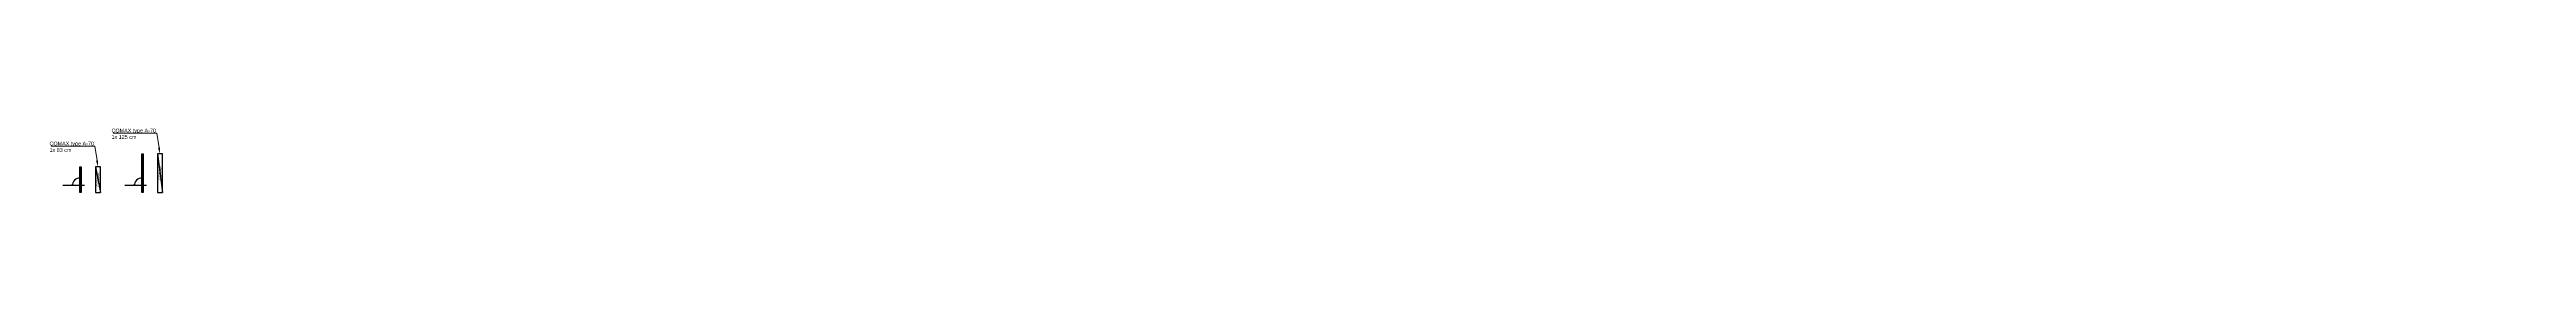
# Model space of a CAD drawing. Header units: centimetres. Extents: x 2 to 7991, y 10 to 216.
import ezdxf
from ezdxf import colors
from ezdxf.entities.mleader import LeaderData, LeaderLine
from ezdxf.math import Vec2, Vec3

# ---------------------------------------------------------------- set-up
doc = ezdxf.new("R2010")
doc.units = ezdxf.units.CM
doc.header["$LTSCALE"] = 0.1
doc.layers.add('COMAX', color=92, linetype='Continuous')
doc.layers.add('COMAX_TEXTE', color=92, linetype='Continuous')
doc.styles.add('Arial', font='arial.ttf')
doc.styles.add('TREIL_DIMENS', font='isocp___.ttf')
pattern_1 = [(45, (1099.9912, -927.7768), (-2.245064, 2.245064), [])]

# ---------------------------------------------------------------- blocks, each defined once
blk = doc.blocks.new('A$Cb1aa6018')
at = {"layer": 'COMAX'}
blk.add_lwpolyline([(8, 41.5), (-8, 41.5), (-8, -41.5), (8, -41.5)], close=True, dxfattribs=at)
blk.add_lwpolyline([(-8, 41.5), (8, -41.5)], dxfattribs=at)
at = {"layer": 'COMAX', "color": 94, "true_color": 0x009900, "insert": (0, 0), "char_height": 8.75, "width": 80, "attachment_point": 5, "rotation": 90, "style": 'TREIL_DIMENS'}
blk.add_mtext('{\\fArial|b0|i0|c0|p34;COMAX}', dxfattribs=at)
blk = doc.blocks.new('A$Cafb33f91')
at = {"layer": 'COMAX'}
h = blk.add_hatch(dxfattribs=at)
h.set_pattern_fill('ANSI31', color=256)
h.set_pattern_definition(pattern_1)
h.paths.add_polyline_path([(0, 83), (4, 83), (4, 0), (0, 0)])
blk.add_line((15, 21.9), (-55, 21.9), dxfattribs=at)
blk.add_lwpolyline([(0, 83), (4, 83), (4, 0), (0, 0)], close=True, dxfattribs=at)
at = {"layer": 'COMAX', "color": 1}
blk.add_lwpolyline([(-24.7, 21.9), (-22.9, 25), (-26.2, 25), (-24.7, 21.9)], dxfattribs=at)
blk.add_arc((0, 21.9), 24.7, 90, 180, dxfattribs=at)
blk = doc.blocks.new('A$Ca70edfd7')
at = {"layer": 'COMAX'}
blk.add_lwpolyline([(8, 62.5), (-8, 62.5), (-8, -62.5), (8, -62.5)], close=True, dxfattribs=at)
blk.add_lwpolyline([(-8, 62.5), (8, -62.5)], dxfattribs=at)
at = {"layer": 'COMAX', "color": 94, "true_color": 0x009900, "insert": (0, 0), "char_height": 8.75, "width": 80, "attachment_point": 5, "rotation": 90, "style": 'TREIL_DIMENS'}
blk.add_mtext('{\\fArial|b0|i0|c0|p34;COMAX}', dxfattribs=at)
blk = doc.blocks.new('A$Ca3a202ff')
at = {"layer": 'COMAX'}
h = blk.add_hatch(dxfattribs=at)
h.set_pattern_fill('ANSI31', color=256)
h.set_pattern_definition(pattern_1)
h.paths.add_polyline_path([(0, 125), (4, 125), (4, 0), (0, 0)])
blk.add_line((15, 21.9), (-55, 21.9), dxfattribs=at)
blk.add_lwpolyline([(0, 125), (4, 125), (4, 0), (0, 0)], close=True, dxfattribs=at)
at = {"layer": 'COMAX', "color": 1}
blk.add_lwpolyline([(-24.7, 21.9), (-22.9, 25), (-26.2, 25), (-24.7, 21.9)], dxfattribs=at)
blk.add_arc((0, 21.9), 24.7, 90, 180, dxfattribs=at)

msp = doc.modelspace()

# ---------------------------------------------------------------- block references
at = {"layer": 'COMAX'}
for name, p in [('A$Cafb33f91', (100.2, 10)), ('A$Cb1aa6018', (158.2, 51.5)), ('A$Ca3a202ff', (300.2, 10)), ('A$Ca70edfd7', (358.2, 72.5))]:
    msp.add_blockref(name, p, dxfattribs=at)

# ---------------------------------------------------------------- leaders
at = {"layer": 'COMAX_TEXTE', "linetype": 'ByBlock', "lineweight": -2}
ml = msp.add_multileader_mtext('Standard', dxfattribs=at)
ml.set_content('COMAX type A-70\\P1x 83 cm', color=256, style='Arial')
ml.set_leader_properties(lineweight=5)
ml.build(insert=Vec2(0, 0))
ml.multileader.update_dxf_attribs({"text_left_attachment_type": 6, "text_right_attachment_type": 6, "dogleg_length": 0.36, "arrow_head_size": 20, "scale": 50})
ctx = ml.context
ctx.base_point, ctx.scale, ctx.char_height, ctx.arrow_head_size, ctx.plane_origin = Vec3(0, 159.4), 50, 12.45, 20, Vec3(21.4, 141.3)
ctx.left_attachment, ctx.right_attachment = 6, 6
notes = []
notes.append((ctx, [(0, (1, 1, 0), (147.8, 159.4), (-1, 0), 2.4, [(1, [(158.2, 93)], 0, [])])]))
ctx.mtext.insert, ctx.mtext.width, ctx.mtext.flow_direction = Vec3(2, 174.3), 155.783, 5
ml = msp.add_multileader_mtext('Standard', dxfattribs=at)
ml.set_content('COMAX type A-70\\P1x 125 cm', color=256, style='Arial')
ml.set_leader_properties(lineweight=5)
ml.build(insert=Vec2(0, 0))
ml.multileader.update_dxf_attribs({"text_left_attachment_type": 6, "text_right_attachment_type": 6, "dogleg_length": 0.36, "arrow_head_size": 20, "scale": 50})
ctx = ml.context
ctx.base_point, ctx.scale, ctx.char_height, ctx.arrow_head_size, ctx.plane_origin = Vec3(200, 201.4), 50, 12.45, 20, Vec3(221.4, 183.3)
ctx.left_attachment, ctx.right_attachment = 6, 6
notes.append((ctx, [(0, (1, 1, 0), (347.8, 201.4), (-1, 0), 2.4, [(1, [(358.2, 135)], 0, [])])]))
ctx.mtext.insert, ctx.mtext.width, ctx.mtext.flow_direction = Vec3(202, 216.3), 155.783, 5
for ctx, leaders in notes:
    for number, flags, end, landing, length, lines in leaders:
        leader = LeaderData()
        leader.index, (leader.has_last_leader_line, leader.has_dogleg_vector, leader.attachment_direction) = number, flags
        leader.last_leader_point, leader.dogleg_vector, leader.dogleg_length = Vec3(end), Vec3(landing), length
        for number, points, colour, breaks in lines:
            line = LeaderLine()
            line.index, line.vertices, line.color, line.breaks = number, Vec3.list(points), colors.encode_raw_color(colour), breaks
            leader.lines.append(line)
        ctx.leaders.append(leader)

doc.saveas('drawing.dxf')
